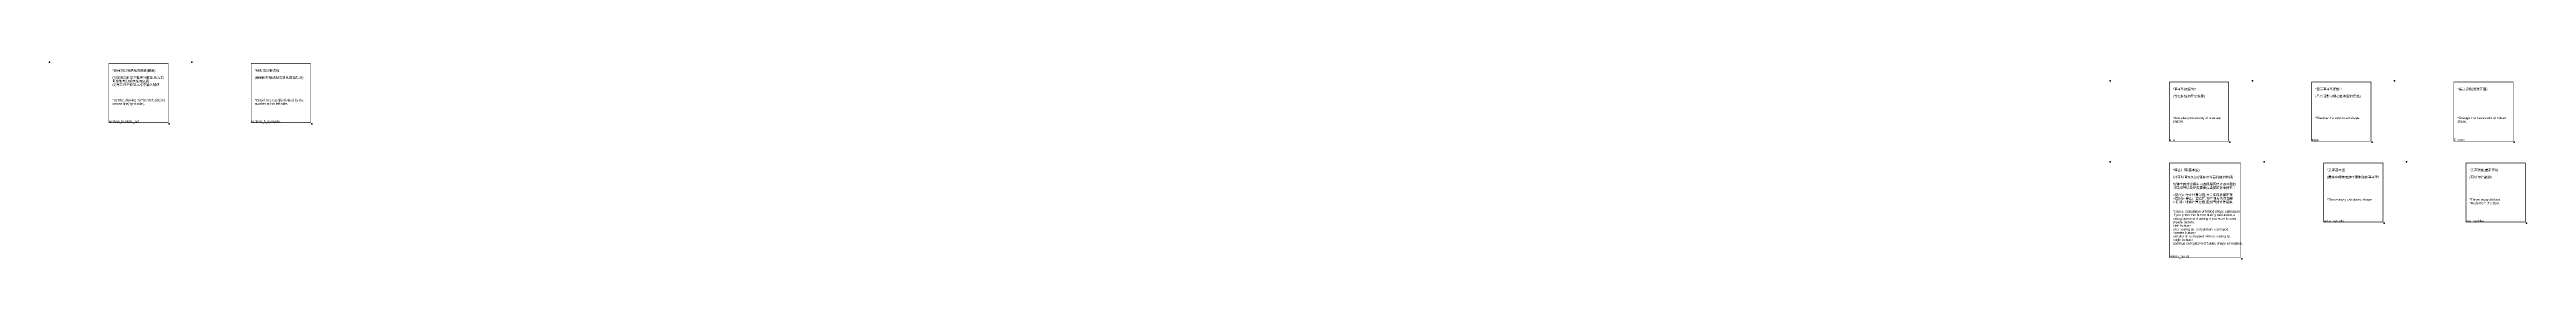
# Model space of a CAD drawing. Header units: millimetres. Extents: x -1842 to 3667, y -2745 to 2263.
# Drawn here: x -459 to 1629, y -2623 to -2457 of the extents above; entities that cross this region are included whole.
import ezdxf

# ---------------------------------------------------------------- set-up
doc = ezdxf.new("R2010")
doc.units = ezdxf.units.MM
doc.header["$LTSCALE"] = 1000
doc.layers.add('1-中文', color=7, linetype='Continuous', lineweight=25)
doc.layers.add('2-英文', color=250, linetype='Continuous', lineweight=25)
doc.layers.add('3-图名', color=6, linetype='Continuous', plot=False, transparency=0.5)
doc.layers.add('4-图框', color=7, linetype='Continuous', true_color=0x81cde4)
doc.styles.add('kucha制图', font='')
doc.styles.get('kucha制图').set_extended_font_data('思源黑体 CN Regular')

# ---------------------------------------------------------------- blocks, each defined once
blk = doc.blocks.new('*U15')
at = {"color": 0, "const_width": 0.5}
blk.add_lwpolyline([(0, -50), (50, -50), (50, 0), (0, 0)], close=True, dxfattribs=at)
at = {"color": 8}
for p in [(-50, 1), (51, -51)]:
    blk.add_point(p, dxfattribs=at)
blk = doc.blocks.new('图名')
at = {"layer": '3-图名', "ltscale": 8, "style": 'kucha制图', "flags": 8}
blk.add_attdef('图名', (0, 0), '', height=2, dxfattribs=at)
blk = doc.blocks.new('*U8')
at = {"color": 0, "const_width": 0.5}
blk.add_lwpolyline([(0, -80), (60, -80), (60, 0), (0, 0)], close=True, dxfattribs=at)
at = {"color": 8}
for p in [(-50, 1), (61, -81)]:
    blk.add_point(p, dxfattribs=at)

msp = doc.modelspace()

# ---------------------------------------------------------------- block references
at = {"layer": '3-图名'}
ref = msp.add_blockref('图名', (-408.9, -2507.6), dxfattribs=at)
ref.add_attrib('图名', 'senbun_bunkatu_set', (-408.9, -2507.6), dxfattribs={"ltscale": 8, "height": 2, "style": 'kucha制图'})
ref = msp.add_blockref('图名', (-288.9, -2507.6), dxfattribs=at)
ref.add_attrib('图名', 'senbun_b_nyuryoku', (-288.9, -2507.6), dxfattribs={"ltscale": 8, "height": 2, "style": 'kucha制图'})
ref = msp.add_blockref('图名', (1327.9, -2523.3), dxfattribs=at)
ref.add_attrib('图名', 'a_a', (1327.9, -2523.3), dxfattribs={"ltscale": 8, "height": 2, "style": 'kucha制图'})
ref = msp.add_blockref('图名', (1447.9, -2523.3), dxfattribs=at)
ref.add_attrib('图名', 'kage', (1447.9, -2523.3), dxfattribs={"ltscale": 8, "height": 2, "style": 'kucha制图'})
ref = msp.add_blockref('图名', (1567.7, -2523.3), dxfattribs=at)
ref.add_attrib('图名', 'F_color', (1567.7, -2523.3), dxfattribs={"ltscale": 8, "height": 2, "style": 'kucha制图'})
ref = msp.add_blockref('图名', (1457.9, -2591.7), dxfattribs=at)
ref.add_attrib('图名', 'settei_syokika', (1457.9, -2591.7), dxfattribs={"ltscale": 8, "height": 2, "style": 'kucha制图'})
ref = msp.add_blockref('图名', (1577.9, -2591.7), dxfattribs=at)
ref.add_attrib('图名', 'zen_syokika', (1577.9, -2591.7), dxfattribs={"ltscale": 8, "height": 2, "style": 'kucha制图'})
ref = msp.add_blockref('图名', (1327.9, -2621.7), dxfattribs=at)
ref.add_attrib('图名', 'keisan_tyuusi', (1327.9, -2621.7), dxfattribs={"ltscale": 8, "height": 2, "style": 'kucha制图'})
at = {"layer": '4-图框'}
for name, p in [('*U15', (-408.9, -2457.6)), ('*U15', (-288.9, -2457.6)), ('*U15', (1327.9, -2473.3)), ('*U15', (1447.9, -2473.3)), ('*U15', (1567.7, -2473.3)), ('*U8', (1327.9, -2541.7)), ('*U15', (1457.9, -2541.7)), ('*U15', (1577.9, -2541.7))]:
    msp.add_blockref(name, p, dxfattribs=at)

# ---------------------------------------------------------------- texts
at = {"layer": '1-中文', "char_height": 2, "attachment_point": 1, "line_spacing_factor": 0.9, "style": 'kucha制图'}
for s, width, insert in [('*应用均分折痕线的段数(整数)\\P\\P(1)应用左侧文本框中的数值,作为右侧绘制均分折痕线的依据\\P(2)需先在左侧文本框中输入数值', 44, (-405.9, -2462.6)), ('*绘制均分折痕线\\P\\P(绘制的折痕线被左侧的数值均分)', 44, (-285.9, -2462.6)), ('*基本型抗锯齿?\\P\\P(优化斜线的显示效果)', 44, (1330.9, -2478.3)), ('*显示基本型阴影？\\P\\P(显示阴影可增加基本型的质感)', 44, (1450.9, -2478.3)), ('*指定颜色(纸张正面)', 44, (1570.7, -2478.3)), ('*停止计算(基本型)\\P\\P(计算时间太久)or(保存软件宕机前的数据)\\P\\P在弹出的对话框中可选择是否停止基本型的计算过程以及是否要保存当前的折痕图案：\\P\\P<是(Y)> 停止计算过程,并且保存折痕图案\\P<否(N)> 停止计算过程,但不保存折痕图案\\P<取 消> 继续计算过程,直到得到计算结果', 54, (1330.9, -2546.7)), ('*丢弃基本型\\P\\P(需先左键单击选中要删除的基本型)', 44, (1460.9, -2546.7)), ('*丢弃数据,重新开始\\P\\P(可以向前撤销)', 44, (1580.9, -2546.7))]:
    msp.add_mtext_dynamic_manual_height_columns(s, width=width, gutter_width=12.5, heights=[0], dxfattribs=dict(at, insert=insert))
at = {"layer": '2-英文', "char_height": 2, "attachment_point": 1, "line_spacing_factor": 0.9, "style": 'kucha制图'}
for s, width, insert in [('\\pt18;*Set the dividing number(left side) to crease line(right side).', 44, (-405.9, -2487.6)), ('*Draw lines equally divided by the number at the left side.', 44, (-285.9, -2487.6)), ('*Anti-alias processing of creasee\\Ppattern.', 43.871, (1330.9, -2502.6)), ('*Shadow the calculated shape.', 43.871, (1450.9, -2502.6)), ('*Change front side color of folded\\Pshape.', 43.871, (1570.7, -2502.6)), ('*Cancel calculation of folded shape estimation\\PIf you press this button during calculation,a dialog opens and asking if you want to save crease pattern.\\P<left button>\\Pafter saving cp, ca lculation is stopped.\\P<center button>\\Pcalculation is stopped without saving cp.\\P<right button>\\Pcontinue ca lculation of folded shape estimation.', 55, (1330.9, -2581.7)), ('*Throw away calculated shape.', 43.871, (1460.9, -2571.7)), ('*Throw away all data. \\P*Redo from the start.', 44, (1580.9, -2571.7))]:
    msp.add_mtext_dynamic_manual_height_columns(s, width=width, gutter_width=12.5, heights=[0], dxfattribs=dict(at, insert=insert))

doc.saveas('drawing.dxf')
